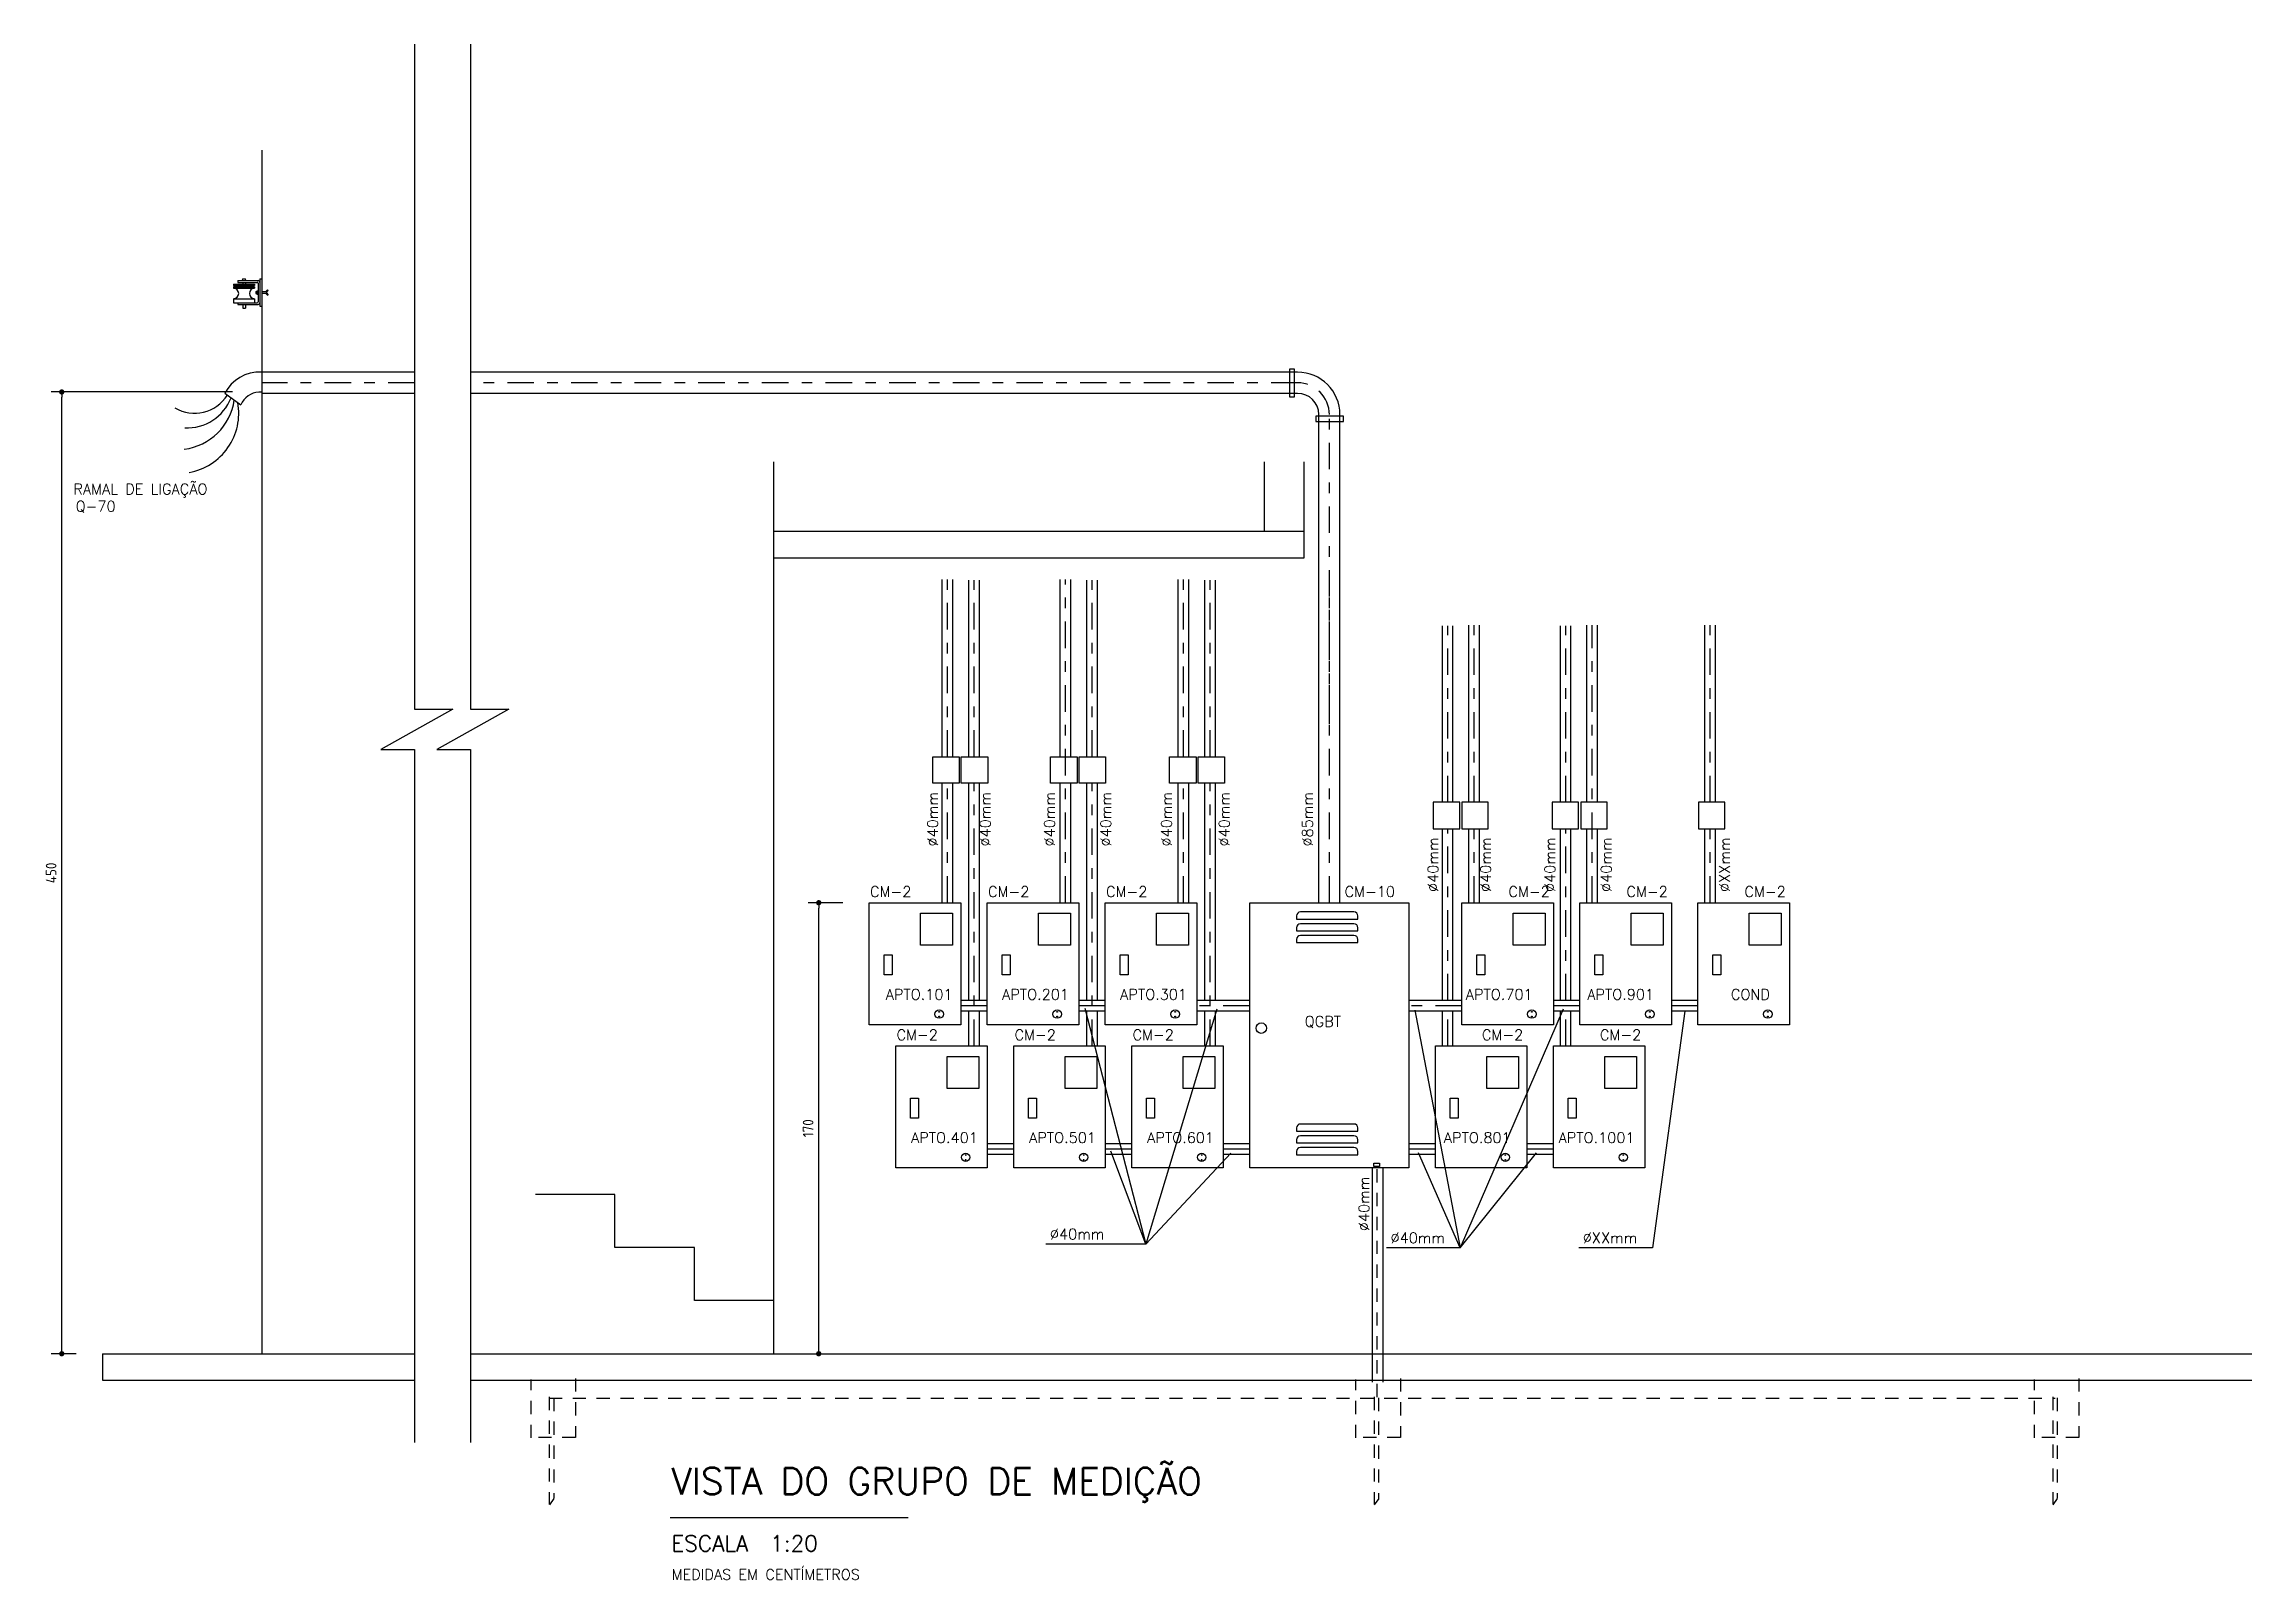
# Model space of a CAD drawing. Extents: x -15.1 to 78.4, y 14.2 to 45.4.
# Drawn here: x -15.08 to 5.74, y 15.99 to 30.46 of the extents above; entities that cross this region are included whole.
import ezdxf

# ---------------------------------------------------------------- set-up
doc = ezdxf.new("R2010")
doc.units = 0
doc.header["$LTSCALE"] = 0.5
doc.header["$MEASUREMENT"] = 0
doc.linetypes.add('DASHDOT', pattern=[1, 0.5, -0.25, 0, -0.25])
doc.linetypes.add('HIDDEN', pattern=[0.375, 0.25, -0.125])
doc.layers.get('0').update_dxf_attribs({"linetype": 'CONTINUOUS'})
doc.layers.get('DEFPOINTS').update_dxf_attribs({"linetype": 'CONTINUOUS'})
for name, color, linetype in [('COTAS', 1, 'CONTINUOUS'), ('MEDICAO', 4, 'CONTINUOUS'), ('MEDICAO-ELETRICA', 7, 'CONTINUOUS'), ('TEXT_MEDICAO', 2, 'CONTINUOUS'), ('TITULOS', 6, 'CONTINUOUS')]:
    doc.layers.add(name, color=color, linetype=linetype)
doc.styles.add('ROMANS', font='romans.shx')
doc.styles.get("Standard").update_dxf_attribs({"font": 'ISOCP'})
doc.dimstyles.new('MEDICAO$0', dxfattribs={"dimtxt": 0.1, "dimasz": 0.05, "dimexe": 0.1, "dimexo": 0.25, "dimgap": 0.05, "dimtad": 1, "dimdec": 4, "dimlfac": 100, "dimdsep": 46, "dimtxsty": 'Standard', "dimblk1": 'DOT', "dimblk2": 'DOT', "dimsah": 1, "dimcen": 2.5, "dimclrd": 1, "dimclre": 1, "dimclrt": 2, "dimadec": 0, "dimazin": 0, "dimtfac": 1, "dimtdec": 4, "dimtmove": 0, "dimatfit": 3, "dimldrblk": 'DOT', "dimfxl": 1, "dimtvp": 1, "dimtolj": 1, "dimtzin": 0, "dimarcsym": 0})

msp = doc.modelspace()

# ---------------------------------------------------------------- texts
at = {"layer": 'TEXT_MEDICAO', "color": 3, "style": 'ROMANS'}
for s, p in [('RAMAL DE LIGAÇÃO', (-14.803061, 26.2196608)), ('Q-70', (-14.781646, 26.057756)), ('CM-2', (-7.2921717, 22.4265931)), ('CM-2', (-6.1796717, 22.4265931)), ('CM-2', (-5.0671717, 22.4265931)), ('CM-10', (-2.8180725, 22.4265931)), ('CM-2', (-1.2734217, 22.4265931)), ('CM-2', (-0.1609217, 22.4265931)), ('CM-2', (0.9515783, 22.4265931)), ('APTO.101', (-7.1444298, 21.4577134)), ('APTO.201', (-6.0469347, 21.4577134)), ('APTO.301', (-4.9335339, 21.4577134)), ('APTO.701', (-1.6752003, 21.4577134)), ('APTO.901', (-0.5299881, 21.4577134)), ('COND', (0.8243384, 21.4577134)), ('QGBT', (-3.1944057, 21.2033227)), ('APTO.401', (-6.9058439, 20.107635)), ('APTO.501', (-5.7924431, 20.107635)), ('APTO.601', (-4.6790423, 20.107635)), ('APTO.801', (-1.8819748, 20.1076349)), ('APTO.1001', (-0.8003856, 20.1076349)), ('%%C40mm', (-5.5960413, 19.1994792)), ('%%C40mm', (-2.3845408, 19.1642401)), ('%%CXXmm', (-0.5716645, 19.1642401))]:
    msp.add_text(s, height=0.1, dxfattribs=at).set_placement(p)
for s, p in [('%%C40mm', (-6.6517927, 22.9017975)), ('%%C40mm', (-6.1557189, 22.9017975)), ('%%C40mm', (-5.5494066, 22.9017975)), ('%%C40mm', (-5.0188834, 22.9017975)), ('%%C40mm', (-4.4470206, 22.9017975)), ('%%C40mm', (-3.9027176, 22.9017975)), ('%%C85mm', (-3.1172676, 22.9017975)), ('%%C40mm', (-1.9341274, 22.4732229)), ('%%C40mm', (-1.4380536, 22.4732229)), ('%%C40mm', (-0.8317413, 22.4732229)), ('%%C40mm', (-0.3012181, 22.4732229)), ('%%CXXmm', (0.8149477, 22.4732229)), ('%%C40mm', (-2.5846905, 19.2767975))]:
    msp.add_text(s, height=0.1, rotation=90, dxfattribs=at).set_placement(p)
at = {"layer": 'TEXT_MEDICAO', "style": 'ROMANS'}
for s, p in [('CM-2', (-7.0421717, 21.0765931)), ('CM-2', (-5.9296717, 21.0765931)), ('CM-2', (-4.8171717, 21.0765931)), ('CM-2', (-1.5234217, 21.0765931)), ('CM-2', (-0.4109217, 21.0765931)), ('MEDIDAS EM CENTÍMETROS', (-9.1621931, 15.9911003))]:
    msp.add_text(s, height=0.1, dxfattribs=at).set_placement(p)
at = {"layer": 'TITULOS', "color": 6, "style": 'ROMANS'}
msp.add_text('VISTA DO GRUPO DE MEDIÇÃO', height=0.25, dxfattribs=at).set_placement((-9.1658503, 16.795515))
at = {"layer": 'TITULOS', "color": 4, "style": 'ROMANS'}
msp.add_text('ESCALA  1:20', height=0.15, dxfattribs=at).set_placement((-9.1658503, 16.2589041))

# ---------------------------------------------------------------- blocks, each defined once
blk = doc.blocks.new('CM-2-EF')
at = {"layer": 'MEDICAO'}
for points in [[(0, 0), (0, 0.46), (0.345, 0.46), (0.345, 0)], [(0.3133, 0.4201), (0.3133, 0.3001), (0.1933, 0.3001), (0.1933, 0.4201)], [(0.0557, 0.1877), (0.0557, 0.2634), (0.0857, 0.2634), (0.0857, 0.1877)]]:
    blk.add_lwpolyline(points, close=True, dxfattribs=at)
for centre, radius in [((0.2635, 0.0403), 0.0158), ((0.2634, 0.0489), 0.00145), ((0.2634, 0.031), 0.00145)]:
    blk.add_circle(centre, radius, dxfattribs=at)
blk = doc.blocks.new('CM-10-EF')
at = {"layer": 'MEDICAO'}
for p, q in [((0.1762, 0.9501), (0.1762, 0.938)), ((0.1762, 0.938), (0.4075, 0.938)), ((0.3925, 0.9651), (0.1912, 0.9651)), ((0.3925, 0.9208), (0.1912, 0.9208)), ((0.4075, 0.938), (0.4075, 0.9501)), ((0.1762, 0.9058), (0.1762, 0.8938)), ((0.1762, 0.8938), (0.4075, 0.8938)), ((0.1762, 0.8616), (0.1762, 0.8495)), ((0.1762, 0.8495), (0.4075, 0.8495)), ((0.3925, 0.8766), (0.1912, 0.8766)), ((0.4075, 0.8938), (0.4075, 0.9058)), ((0.4075, 0.8495), (0.4075, 0.8616)), ((0.1762, 0.1508), (0.1762, 0.1388)), ((0.1762, 0.1388), (0.4075, 0.1388)), ((0.1762, 0.1065), (0.1762, 0.0945)), ((0.1762, 0.0945), (0.4075, 0.0945)), ((0.3925, 0.1658), (0.1912, 0.1658)), ((0.3925, 0.1215), (0.1912, 0.1215)), ((0.4075, 0.1388), (0.4075, 0.1508)), ((0.4075, 0.0945), (0.4075, 0.1065)), ((0.1762, 0.0623), (0.1762, 0.0502)), ((0.1762, 0.0502), (0.4075, 0.0502)), ((0.3925, 0.0773), (0.1912, 0.0773)), ((0.4075, 0.0502), (0.4075, 0.0623))]:
    blk.add_line(p, q, dxfattribs=at)
blk.add_lwpolyline([(0, 0), (0, 1), (0.6, 1), (0.6, 0)], close=True, dxfattribs=at)
blk.add_circle((0.0433, 0.5273), 0.0197, dxfattribs=at)
for centre, start, end in [((0.1912, 0.9501), 90, 180), ((0.1912, 0.9058), 90, 180), ((0.3925, 0.9501), 0, 90), ((0.3925, 0.9058), 0, 90), ((0.1912, 0.8616), 90, 180), ((0.3925, 0.8616), 0, 90), ((0.1912, 0.1508), 90, 180), ((0.1912, 0.1065), 90, 180), ((0.3925, 0.1508), 0, 90), ((0.3925, 0.1065), 0, 90), ((0.1912, 0.0623), 90, 180), ((0.3925, 0.0623), 0, 90)]:
    blk.add_arc(centre, 0.015, start, end, dxfattribs=at)
blk = doc.blocks.new('_DOT')
at = {"color": 0, "linetype": 'ByBlock'}
blk.add_line((-0.5, 0), (-1, 0), dxfattribs=at)
at = {"color": 0, "linetype": 'ByBlock', "const_width": 0.5}
blk.add_lwpolyline([(-0.25, 0, 1), (0.25, 0, 1)], format="xyb", close=True, dxfattribs=at)
blk = doc.blocks.new('*D14')
at = {"layer": 'COTAS', "color": 1, "lineweight": -2, "transparency": 16777216}
for p, q in [((-13.304, 27.185), (-15.013, 27.185)), ((-14.913, 18.172), (-14.913, 27.135)), ((-14.777, 18.122), (-15.013, 18.122))]:
    blk.add_line(p, q, dxfattribs=at)
at = {"layer": 'DEFPOINTS', "color": 0, "transparency": 16777216}
for p in [(-14.913, 27.185), (-13.054, 27.185), (-14.527, 18.122)]:
    blk.add_point(p, dxfattribs=at)
at = {"layer": 'COTAS', "color": 1, "lineweight": -2, "transparency": 16777216, "xscale": 0.05, "yscale": 0.05, "zscale": 0.05}
for p, rotation in [((-14.913, 27.185), 90), ((-14.913, 18.122), 270)]:
    blk.add_blockref('_DOT', p, dxfattribs=dict(at, rotation=rotation))
at = {"layer": 'COTAS', "color": 2, "transparency": 16777216, "insert": (-15.013, 22.653), "char_height": 0.1, "attachment_point": 5, "rotation": 90}
blk.add_mtext('\\A1;{450}', dxfattribs=at)
blk = doc.blocks.new('*D15')
at = {"layer": 'COTAS', "color": 1, "lineweight": -2, "transparency": 16777216}
for p, q in [((-7.549, 22.372), (-7.876, 22.372)), ((-7.776, 18.172), (-7.776, 22.322)), ((-7.948, 18.122), (-7.676, 18.122))]:
    blk.add_line(p, q, dxfattribs=at)
at = {"layer": 'DEFPOINTS', "color": 0, "transparency": 16777216}
for p in [(-7.776, 22.372), (-7.299, 22.372), (-8.198, 18.122)]:
    blk.add_point(p, dxfattribs=at)
at = {"layer": 'COTAS', "color": 1, "lineweight": -2, "transparency": 16777216, "xscale": 0.05, "yscale": 0.05, "zscale": 0.05}
for p, rotation in [((-7.776, 22.372), 90), ((-7.776, 18.122), 270)]:
    blk.add_blockref('_DOT', p, dxfattribs=dict(at, rotation=rotation))
at = {"layer": 'COTAS', "color": 2, "transparency": 16777216, "insert": (-7.876, 20.247), "char_height": 0.1, "attachment_point": 5, "rotation": 90}
blk.add_mtext('\\A1;{170}', dxfattribs=at)

# ---------------------------------------------------------------- dimensions: what is measured, and where the dimension line sits
at = {"layer": 'COTAS'}
for base, p1, p2, text, picture, middle in [((-14.9129993, 27.1845248), (-14.527487, 18.1220248), (-13.0542984, 27.1845248), '{450}', '*D14', (-15.0129993, 22.6532748)), ((-7.7758844, 22.3720248), (-8.1975733, 18.1220248), (-7.2988973, 22.3720248), '{170}', '*D15', (-7.8758844, 20.2470248))]:
    dim = msp.add_linear_dim(base=base, p1=p1, p2=p2, angle=90, text=text, dimstyle='MEDICAO$0', dxfattribs=at)
    dim.commit()
    dim.dimension.update_dxf_attribs({"geometry": picture, "text_midpoint": middle})

# ---------------------------------------------------------------- linework, layer by layer
at = {"layer": 'MEDICAO', "color": 2}
for p, q in [((-11.5855603, 30.4626245), (-11.5855603, 24.197066)), ((-11.0576765, 30.4626245), (-11.0576765, 24.197066)), ((-13.2816537, 28.1886915), (-13.2816537, 28.1761915)), ((-13.2066537, 28.2178581), (-13.2066537, 28.2011915)), ((-13.2065177, 28.2511915), (-13.1817896, 28.2511915)), ((-13.1816537, 28.2178581), (-13.1816537, 28.2011915)), ((-13.1066537, 28.1886915), (-13.1066537, 28.1761915)), ((-13.0816537, 28.1303581), (-13.0816537, 28.1136915)), ((-13.0816537, 28.1303581), (-13.0733203, 28.1303581)), ((-13.0816537, 28.1136915), (-13.0733203, 28.1136915)), ((-13.0733203, 28.1386915), (-13.0733203, 28.1053581)), ((-13.0733203, 28.1386915), (-13.0608203, 28.1386915)), ((-13.0733203, 28.1220248), (-13.0608203, 28.1220248)), ((-13.0733203, 28.1053581), (-13.0608203, 28.1053581)), ((-13.2066537, 28.0095248), (-13.2066537, 27.9761915)), ((-13.2066537, 27.9761915), (-13.1816537, 27.9761915)), ((-13.1816537, 28.0095248), (-13.1816537, 27.9761915)), ((-11.5855603, 27.3719442), (-13.0225405, 27.3719442)), ((-3.2613973, 27.3719442), (-11.0576765, 27.3719442)), ((-11.5855603, 27.1719442), (-13.0225405, 27.1719442)), ((-3.2613973, 27.1719442), (-11.0576765, 27.1719442)), ((-3.0613973, 24.057163), (-3.0613973, 26.9719442)), ((-2.8613973, 24.057163), (-2.8613973, 26.9719442)), ((-6.6113973, 23.7470248), (-6.6113973, 25.4168643)), ((-6.5113973, 23.7470248), (-6.5113973, 25.4168643)), ((-6.3613973, 23.7470248), (-6.3613973, 25.4108756)), ((-6.2613973, 23.7470248), (-6.2613973, 25.4108756)), ((-5.4988973, 23.7470248), (-5.4988973, 25.4168643)), ((-5.3988973, 23.7470248), (-5.3988973, 25.4168643)), ((-5.2488973, 23.7470248), (-5.2488973, 25.4108756)), ((-5.1488973, 23.7470248), (-5.1488973, 25.4108756)), ((-4.3863973, 23.7470248), (-4.3863973, 25.4168643)), ((-4.2863973, 23.7470248), (-4.2863973, 25.4168643)), ((-4.1363973, 23.7470248), (-4.1363973, 25.4108756)), ((-4.0363973, 23.7470248), (-4.0363973, 25.4108756)), ((-3.0613973, 22.3720248), (-3.0613973, 25.3087365)), ((-2.8613973, 22.3720248), (-2.8613973, 25.3087365)), ((-1.8959738, 23.3184501), (-1.8959738, 24.9823009)), ((-1.7959738, 23.3184501), (-1.7959738, 24.9823009)), ((-1.6459738, 23.3184501), (-1.6459738, 24.9882896)), ((-1.5459738, 23.3184501), (-1.5459738, 24.9882896)), ((-0.7834738, 23.3184501), (-0.7834738, 24.9823009)), ((-0.6834738, 23.3184501), (-0.6834738, 24.9823009)), ((-0.5334738, 23.3184501), (-0.5334738, 24.9882896)), ((-0.4334738, 23.3184501), (-0.4334738, 24.9882896)), ((0.5790262, 23.3184501), (0.5790262, 24.9882896)), ((0.6790262, 23.3184501), (0.6790262, 24.9882896)), ((-11.224233, 24.197066), (-11.905021, 23.8159765)), ((-11.5855603, 24.197066), (-11.224233, 24.197066)), ((-10.6963492, 24.197066), (-11.3771372, 23.8159765)), ((-11.0576765, 24.197066), (-10.6963492, 24.197066)), ((-11.905021, 23.8159765), (-11.5855603, 23.8159765)), ((-11.5855603, 23.8159765), (-11.5855603, 17.285049)), ((-11.3771372, 23.8159765), (-11.0576765, 23.8159765)), ((-11.0576765, 23.8159765), (-11.0576765, 17.285049)), ((-6.6113973, 22.3720248), (-6.6113973, 23.4970248)), ((-6.5113973, 22.3720248), (-6.5113973, 23.4970248)), ((-6.3613973, 21.4505995), (-6.3613973, 23.4970248)), ((-6.2613973, 21.4505995), (-6.2613973, 23.4970248)), ((-5.4988973, 22.3720248), (-5.4988973, 23.4970248)), ((-5.3988973, 22.3720248), (-5.3988973, 23.4970248)), ((-5.2488973, 21.4505995), (-5.2488973, 23.4970248)), ((-5.1488973, 21.4505995), (-5.1488973, 23.4970248)), ((-4.3863973, 22.3720248), (-4.3863973, 23.4970248)), ((-4.2863973, 22.3720248), (-4.2863973, 23.4970248)), ((-4.1363973, 21.4505995), (-4.1363973, 23.4970248)), ((-4.0363973, 21.4505995), (-4.0363973, 23.4970248)), ((-1.8959738, 21.4505995), (-1.8959738, 23.0684501)), ((-1.7959738, 21.4505995), (-1.7959738, 23.0684501)), ((-1.6459738, 22.3720248), (-1.6459738, 23.0684501)), ((-1.5459738, 22.3720248), (-1.5459738, 23.0684501)), ((-0.7834738, 21.4505995), (-0.7834738, 23.0684501)), ((-0.6834738, 21.4505995), (-0.6834738, 23.0684501)), ((-0.5334738, 22.3720248), (-0.5334738, 23.0684501)), ((-0.4334738, 22.3720248), (-0.4334738, 23.0684501)), ((0.5790262, 22.3720248), (0.5790262, 23.0684501)), ((0.6790262, 22.3720248), (0.6790262, 23.0684501)), ((-6.1840358, 21.4505995), (-6.4363973, 21.4505995)), ((-5.0715358, 21.4505995), (-5.3238973, 21.4505995)), ((-3.7113973, 21.4505995), (-4.2113973, 21.4505995)), ((-1.7113973, 21.4505995), (-2.2113973, 21.4505995)), ((-0.5965358, 21.4505995), (-0.8488973, 21.4505995)), ((0.5159642, 21.4505995), (0.2636027, 21.4505995)), ((-6.1840358, 21.3505995), (-6.4363973, 21.3505995)), ((-6.3613973, 21.0220248), (-6.3613973, 21.3505995)), ((-6.2613973, 21.0220248), (-6.2613973, 21.3505995)), ((-5.0715358, 21.3505995), (-5.3238973, 21.3505995)), ((-5.2488973, 21.0220248), (-5.2488973, 21.3505995)), ((-5.1488973, 21.0220248), (-5.1488973, 21.3505995)), ((-3.7113973, 21.3505995), (-4.2113973, 21.3505995)), ((-4.1363973, 21.0220248), (-4.1363973, 21.3505995)), ((-4.0363973, 21.0220248), (-4.0363973, 21.3505995)), ((-1.7113973, 21.3505995), (-2.2113973, 21.3505995)), ((-1.8959738, 21.0220248), (-1.8959738, 21.3505995)), ((-1.7959738, 21.0220248), (-1.7959738, 21.3505995)), ((-0.5965358, 21.3505995), (-0.8488973, 21.3505995)), ((-0.7834738, 21.0220248), (-0.7834738, 21.3505995)), ((-0.6834738, 21.0220248), (-0.6834738, 21.3505995)), ((0.5159642, 21.3505995), (0.2636027, 21.3505995)), ((-5.9340358, 20.1005995), (-6.1863973, 20.1005995)), ((-5.9340358, 20.0005995), (-6.1863973, 20.0005995)), ((-4.8215358, 20.1005995), (-5.0738973, 20.1005995)), ((-4.8215358, 20.0005995), (-5.0738973, 20.0005995)), ((-3.7090358, 20.1005995), (-3.9613973, 20.1005995)), ((-3.7090358, 20.0005995), (-3.9613973, 20.0005995)), ((-1.9613973, 20.1005995), (-2.2137589, 20.1005995)), ((-1.9613973, 20.0005995), (-2.2137589, 20.0005995)), ((-0.8465358, 20.1005995), (-1.0988973, 20.1005995)), ((-0.8465358, 20.0005995), (-1.0988973, 20.0005995)), ((-2.5551568, 17.854672), (-2.5551568, 19.8720248)), ((-2.4551568, 17.854672), (-2.4551568, 19.8720248))]:
    msp.add_line(p, q, dxfattribs=at)
at = {"layer": 'MEDICAO'}
for p, q in [((-13.027487, 29.4623981), (-13.027487, 18.1220248)), ((-8.1975733, 25.8720248), (-3.1975733, 25.8720248)), ((-8.1975733, 25.6220248), (-3.1975733, 25.6220248)), ((-14.527487, 18.1220248), (-11.5855603, 18.1220248)), ((-14.527487, 18.1220248), (-14.527487, 17.8720248)), ((-11.0576765, 18.1220248), (-10.8205477, 18.1220248)), ((-10.8205477, 18.1220248), (5.7358391, 18.1220248)), ((-14.527487, 17.8720248), (-11.5855603, 17.8720248)), ((-11.0576765, 17.8720248), (-10.8205477, 17.8720248)), ((-10.8205477, 17.8720248), (5.7358391, 17.8720248))]:
    msp.add_line(p, q, dxfattribs=at)
at = {"layer": 'MEDICAO', "color": 3}
for p, q in [((-13.2941537, 28.2011915), (-13.0941537, 28.2011915)), ((-13.2941537, 28.2011915), (-13.2941537, 28.1886915)), ((-13.2941537, 28.1886915), (-13.0941537, 28.1886915)), ((-13.2941537, 28.1761915), (-13.0941537, 28.1761915)), ((-13.2941537, 28.1761915), (-13.2941537, 28.1636915)), ((-13.2941537, 28.1636915), (-13.0941537, 28.1636915)), ((-13.252487, 28.2345248), (-13.0608203, 28.2345248)), ((-13.252487, 28.2345248), (-13.252487, 28.2178581)), ((-13.252487, 28.2178581), (-13.0691537, 28.2178581)), ((-13.0941537, 28.2011915), (-13.0941537, 28.1886915)), ((-13.0941537, 28.1761915), (-13.0941537, 28.1636915)), ((-13.0608203, 28.2095248), (-13.0608203, 28.0345248)), ((-13.0441537, 28.2511915), (-13.0441537, 27.9928581)), ((-13.0441537, 28.2511915), (-13.027487, 28.2511915)), ((-13.027487, 28.2511915), (-13.027487, 27.9928581)), ((-13.2941537, 28.0636915), (-13.0941537, 28.0636915)), ((-13.2941537, 28.0636915), (-13.2941537, 28.0261915)), ((-13.2941537, 28.0261915), (-13.0691537, 28.0261915)), ((-13.252487, 28.0261915), (-13.252487, 28.0095248)), ((-13.252487, 28.0095248), (-13.0608203, 28.0095248)), ((-13.0941537, 28.0636915), (-13.0941537, 28.0261915)), ((-13.0441537, 27.9928581), (-13.027487, 27.9928581)), ((-13.027487, 27.3720248), (-13.0304485, 27.3720248)), ((-13.3760477, 27.1728958), (-13.2235001, 27.0638753)), ((-13.027487, 27.1845248), (-13.0542984, 27.1845248)), ((-8.1975733, 18.6220248), (-8.1975733, 26.5281329)), ((-3.5725733, 25.8720248), (-3.5725733, 26.5281329)), ((-3.1975733, 25.6220248), (-3.1975733, 26.5281329)), ((-9.6975733, 19.6220248), (-10.4475733, 19.6220248)), ((-9.6975733, 19.1220248), (-9.6975733, 19.6220248)), ((-8.9475733, 19.1220248), (-9.6975733, 19.1220248)), ((-8.9475733, 18.6220248), (-8.9475733, 19.1220248)), ((-8.1975733, 18.6220248), (-8.9475733, 18.6220248)), ((-8.1975733, 18.1220248), (-8.1975733, 18.6220248))]:
    msp.add_line(p, q, dxfattribs=at)
at = {"layer": 'MEDICAO', "color": 2, "linetype": 'HIDDEN'}
for p, q in [((-13.027487, 28.1303581), (-12.989987, 28.1303581)), ((-12.989987, 28.1136915), (-13.027487, 28.1136915)), ((-12.989987, 28.1303581), (-12.9723093, 28.1480358)), ((-12.989987, 28.1136915), (-12.9723093, 28.0960138)), ((-12.9865352, 28.1220248), (-12.9664168, 28.1421432)), ((-12.9865352, 28.1220248), (-12.9664168, 28.1019063)), ((-12.9723093, 28.1480358), (-12.9664168, 28.1421432)), ((-12.9723093, 28.0960138), (-12.9664168, 28.1019063)), ((-10.3200537, 17.70296), (3.8807352, 17.70296))]:
    msp.add_line(p, q, dxfattribs=at)
at = {"layer": 'MEDICAO', "color": 1, "linetype": 'DASHDOT'}
for p, q in [((-11.5855603, 27.2719442), (-13.0225405, 27.2719442)), ((-3.2613973, 27.2719442), (-11.0576765, 27.2719442)), ((-2.9613973, 24.057163), (-2.9613973, 26.9719442)), ((-6.5613973, 23.7470248), (-6.5613973, 25.4168643)), ((-6.3113973, 23.7470248), (-6.3113973, 25.4108756)), ((-5.4488973, 22.3720248), (-5.4488973, 25.4168643)), ((-5.1988973, 23.7470248), (-5.1988973, 25.4108756)), ((-4.3363973, 23.7470248), (-4.3363973, 25.4168643)), ((-4.0863973, 23.7470248), (-4.0863973, 25.4108756)), ((-2.9613973, 22.3720248), (-2.9613973, 25.3087365)), ((-1.8459738, 23.3184501), (-1.8459738, 24.9823009)), ((-1.5959738, 23.3184501), (-1.5959738, 24.9882896)), ((-0.7334738, 23.3184501), (-0.7334738, 24.9823009)), ((-0.4834738, 22.3720248), (-0.4834738, 24.9882896)), ((0.6290262, 23.3184501), (0.6290262, 24.9882896)), ((-6.5613973, 22.3720248), (-6.5613973, 23.4970248)), ((-6.3113973, 21.0220248), (-6.3113973, 23.4970248)), ((-5.1988973, 21.0220248), (-5.1988973, 23.4970248)), ((-4.3363973, 22.3720248), (-4.3363973, 23.4970248)), ((-4.0863973, 21.0220248), (-4.0863973, 23.4970248)), ((-1.8459738, 21.4505995), (-1.8459738, 23.0684501)), ((-1.5959738, 22.3720248), (-1.5959738, 23.0684501)), ((-0.7334738, 21.4505995), (-0.7334738, 23.0684501)), ((0.6290262, 22.3720248), (0.6290262, 23.0684501)), ((-6.1840358, 21.4005995), (-6.4363973, 21.4005995)), ((-5.0715358, 21.4005995), (-5.3238973, 21.4005995)), ((-3.7113973, 21.4005995), (-4.2113973, 21.4005995)), ((-1.7113973, 21.4005995), (-2.2113973, 21.4005995)), ((-1.8459738, 21.0220248), (-1.8459738, 21.3505995)), ((-0.5965358, 21.4005995), (-0.8488973, 21.4005995)), ((-0.7334738, 21.0220248), (-0.7334738, 21.3505995)), ((0.5159642, 21.4005995), (0.2636027, 21.4005995)), ((-5.9340358, 20.0505995), (-6.1863973, 20.0505995)), ((-4.8215358, 20.0505995), (-5.0738973, 20.0505995)), ((-3.7090358, 20.0505995), (-3.9613973, 20.0505995)), ((-1.9613973, 20.0505995), (-2.2137589, 20.0505995)), ((-0.8465358, 20.0505995), (-1.0988973, 20.0505995))]:
    msp.add_line(p, q, dxfattribs=at)
at = {"layer": 'MEDICAO', "color": 2}
for points in [[(-3.2886996, 27.4008554), (-3.3369447, 27.4008554), (-3.3369447, 27.137817), (-3.2886996, 27.137817)], [(-3.090026, 26.9556714), (-3.090026, 26.9074262), (-2.8269875, 26.9074262), (-2.8269875, 26.9556714)]]:
    msp.add_lwpolyline(points, close=True, dxfattribs=at)
at = {"layer": 'MEDICAO'}
for points in [[(-13.8475403, 27.0360447, 0.4038474389), (-13.3515243, 27.1553697, 0.4038474389)], [(-13.7577834, 26.6455354, 0.3358974406), (-13.2864043, 27.1088307, 0.3358974406)], [(-13.7525036, 26.8478263, 0.323650639), (-13.3155456, 27.1296571, 0.323650639)], [(-13.7120249, 26.4274131, 0.4161455835), (-13.2526254, 27.0846902, 0.4161455835)]]:
    msp.add_lwpolyline(points, format="xyb", dxfattribs=at)
for points in [[(-6.7005446, 23.4970248), (-6.7005446, 23.7470248), (-6.4505446, 23.7470248), (-6.4505446, 23.4970248)], [(-6.4313545, 23.4970248), (-6.4313545, 23.7470248), (-6.1813545, 23.7470248), (-6.1813545, 23.4970248)], [(-5.5903066, 23.4970248), (-5.5903066, 23.7470248), (-5.3403066, 23.7470248), (-5.3403066, 23.4970248)], [(-5.3211166, 23.4970248), (-5.3211166, 23.7470248), (-5.0711166, 23.7470248), (-5.0711166, 23.4970248)], [(-4.468682, 23.4970248), (-4.468682, 23.7470248), (-4.218682, 23.7470248), (-4.218682, 23.4970248)], [(-4.1994919, 23.4970248), (-4.1994919, 23.7470248), (-3.9494919, 23.7470248), (-3.9494919, 23.4970248)], [(-1.7328793, 23.0684501), (-1.7328793, 23.3184501), (-1.9828793, 23.3184501), (-1.9828793, 23.0684501)], [(-1.4636892, 23.0684501), (-1.4636892, 23.3184501), (-1.7136892, 23.3184501), (-1.7136892, 23.0684501)], [(-0.6112546, 23.0684501), (-0.6112546, 23.3184501), (-0.8612546, 23.3184501), (-0.8612546, 23.0684501)], [(-0.3420645, 23.0684501), (-0.3420645, 23.3184501), (-0.5920645, 23.3184501), (-0.5920645, 23.0684501)], [(0.7681734, 23.0684501), (0.7681734, 23.3184501), (0.5181734, 23.3184501), (0.5181734, 23.0684501)]]:
    msp.add_lwpolyline(points, close=True, dxfattribs=at)
at = {"layer": 'MEDICAO', "color": 3}
for centre, radius, start, end in [((-13.2941537, 28.1136915), 0.05, 270, 90), ((-13.0941537, 28.1136915), 0.05, 90, 270), ((-13.0691537, 28.2095248), 0.0083333, 0, 90), ((-13.0608203, 28.2178581), 0.0166667, 0, 90), ((-13.0691537, 28.0345248), 0.0083333, 270, 0), ((-13.0608203, 28.0261915), 0.0166667, 270, 0), ((-13.047385, 27.0019514), 0.3704608, 87.37966629, 152.52010371), ((-13.0427546, 26.9893645), 0.1955014, 93.38512657, 157.59649362)]:
    msp.add_arc(centre, radius, start, end, dxfattribs=at)
at = {"layer": 'MEDICAO', "color": 2}
for centre, radius, start, end in [((-13.1993533, 28.2427991), 0.0110345, 130.48709219, 228.57833753), ((-13.188954, 28.2427991), 0.0110345, 311.42166247, 49.51290781), ((-3.2613973, 26.9719442), 0.4, 0, 90), ((-3.2613973, 26.9719442), 0.2, 0, 90)]:
    msp.add_arc(centre, radius, start, end, dxfattribs=at)
at = {"layer": 'MEDICAO', "color": 1, "linetype": 'DASHDOT'}
msp.add_arc((-3.2613973, 26.9719442), 0.3, 0, 90, dxfattribs=at)
at = {"layer": 'MEDICAO-ELETRICA', "color": 2, "linetype": 'HIDDEN'}
for p, q in [((-2.5152891, 19.8618228), (-2.5152891, 17.6502185)), ((-10.4882233, 17.3278013), (-10.4882233, 17.8774313)), ((-10.3171885, 17.7163325), (-10.3171885, 16.7023625)), ((-10.2744301, 17.7068561), (-10.2744301, 16.7592197)), ((-10.0689421, 17.8895513), (-10.0689421, 17.3311073)), ((-2.7112532, 17.3278013), (-2.7112532, 17.8774313)), ((-2.5402184, 17.7163325), (-2.5402184, 16.7023625)), ((-2.49746, 17.7068561), (-2.49746, 16.7592197)), ((-2.291972, 17.8895513), (-2.291972, 17.3311073)), ((3.6869324, 17.3278013), (3.6869324, 17.8774313)), ((3.8579672, 17.7163325), (3.8579672, 16.7023625)), ((3.9007256, 17.7068561), (3.9007256, 16.7592197)), ((4.1062136, 17.8895513), (4.1062136, 17.3311073)), ((-10.0689421, 17.3311073), (-10.4829025, 17.3311073)), ((-2.291972, 17.3311073), (-2.7059324, 17.3311073)), ((4.1062136, 17.3311073), (3.6922532, 17.3311073)), ((-10.2735349, 16.7581181), (-10.3149013, 16.6981745)), ((-2.4965648, 16.7581181), (-2.5379312, 16.6981745)), ((3.9016208, 16.7581181), (3.8602544, 16.6981745))]:
    msp.add_line(p, q, dxfattribs=at)
at = {"layer": 'MEDICAO-ELETRICA', "color": 2}
msp.add_lwpolyline([(-2.5423359, 19.8853476), (-2.5423359, 19.91868), (-2.4896955, 19.91868), (-2.4896955, 19.8853476)], close=True, dxfattribs=at)
at = {"layer": 'TEXT_MEDICAO'}
for p, q in [((-5.2658214, 21.3774186), (-4.6905137, 19.15493)), ((-4.0208933, 21.3680013), (-4.6905137, 19.15493)), ((-2.154769, 21.3604573), (-1.7284855, 19.119691)), ((-0.7577235, 21.3687607), (-1.7284855, 19.119691)), ((0.3897834, 21.3505995), (0.0843908, 19.119691)), ((-4.6905137, 19.15493), (-5.0206082, 20.0307413)), ((-4.6905137, 19.15493), (-3.8888554, 20.0119066)), ((-1.7284855, 19.119691), (-2.1215059, 20.0152989)), ((-1.7284855, 19.119691), (-1.0071959, 20.0152989)), ((-4.6905137, 19.15493), (-5.6336411, 19.15493)), ((-1.7284855, 19.119691), (-2.4221406, 19.119691)), ((0.0843908, 19.119691), (-0.6092642, 19.119691))]:
    msp.add_line(p, q, dxfattribs=at)
at = {"layer": 'TITULOS', "color": 8}
msp.add_line((-9.175271, 16.5789878), (-6.9331371, 16.5789878), dxfattribs=at)

# ---------------------------------------------------------------- block references
at = {"layer": 'MEDICAO', "xscale": 2.5, "yscale": 2.5, "zscale": 2.5}
for name, p in [('CM-2-EF', (-7.2988973, 21.2220248)), ('CM-2-EF', (-6.1863973, 21.2220248)), ('CM-2-EF', (-5.0738973, 21.2220248)), ('CM-10-EF', (-3.7113973, 19.8720248)), ('CM-2-EF', (-1.7113973, 21.2220248)), ('CM-2-EF', (-0.5988973, 21.2220248)), ('CM-2-EF', (0.5136027, 21.2220248)), ('CM-2-EF', (-7.0488973, 19.8720248)), ('CM-2-EF', (-5.9363973, 19.8720248)), ('CM-2-EF', (-4.8238973, 19.8720248)), ('CM-2-EF', (-1.9613973, 19.8720248)), ('CM-2-EF', (-0.8488973, 19.8720248))]:
    msp.add_blockref(name, p, dxfattribs=at)

msp.set_redraw_order([(e.dxf.handle, doc.entitydb.next_handle()) for e in msp.query("TEXT MTEXT ATTDEF DIMENSION ARC_DIMENSION")])  # texts and dimensions are drawn at this point

doc.saveas('drawing.dxf')
